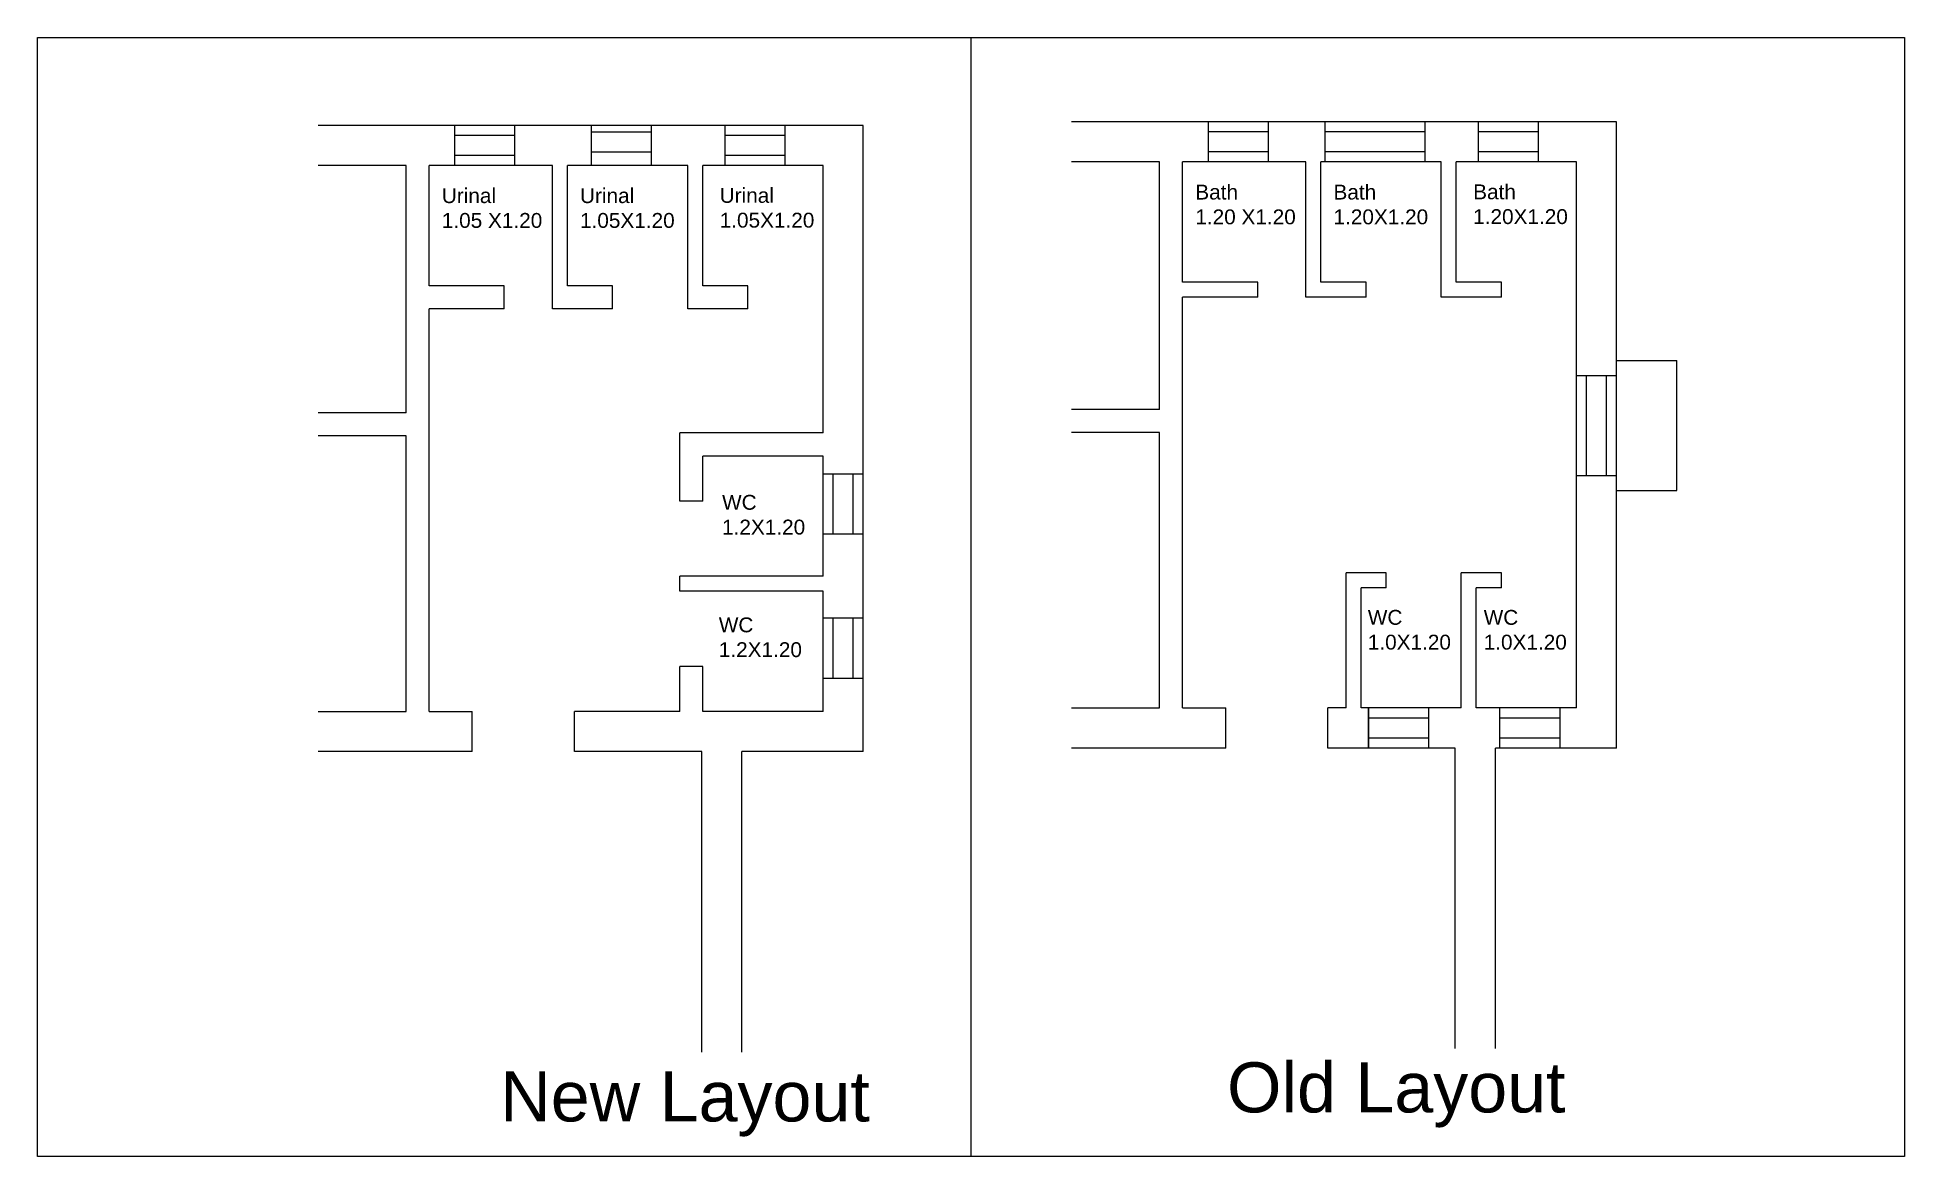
# Model space of a CAD drawing. Header units: inches. Extents: x 101 to 668, y -217 to 99.
# Drawn here: x 512.61 to 531.25, y 36.65 to 47.82 of the extents above; entities that cross this region are included whole.
import ezdxf

# ---------------------------------------------------------------- set-up
doc = ezdxf.new("R2010")
doc.units = ezdxf.units.IN
doc.header["$MEASUREMENT"] = 0
doc.styles.get("Standard").update_dxf_attribs({"font": 'arial.ttf'})

msp = doc.modelspace()

# ---------------------------------------------------------------- texts
at = {"attachment_point": 1}
for s, insert, char_height, width in [('Urinal\\P1.05 X1.20', (516.64866, 46.31717), 0.14837, 2.729872), ('Urinal\\P1.05X1.20', (518.02755, 46.31717), 0.14837, 2.729872), ('Urinal\\P1.05X1.20', (519.4214, 46.31976), 0.14837, 2.729872), ('Bath\\P1.20 X1.20', (524.16778, 46.35271), 0.14837, 2.729872), ('Bath\\P1.20X1.20', (525.54667, 46.35271), 0.14837, 2.729872), ('Bath\\P1.20X1.20', (526.94052, 46.3553), 0.14837, 2.729872), ('WC\\P1.2X1.20', (519.44513, 43.25641), 0.14837, 2.729872), ('WC\\P1.2X1.20', (519.4127, 42.03318), 0.14837, 2.729872), ('WC\\P1.0X1.20', (525.88905, 42.10805), 0.14837, 2.729872), ('WC\\P1.0X1.20', (527.04555, 42.10805), 0.14837, 2.729872), ('New Layout', (517.23149, 37.50281), 0.5, 5.6589052), ('Old Layout', (524.48454, 37.5928), 0.5, 5.6589052)]:
    msp.add_mtext(s, dxfattribs=dict(at, insert=insert, char_height=char_height, width=width))

# ---------------------------------------------------------------- linework, layer by layer
for p, q in [((521.92944, 47.82299), (521.92944, 36.65134)), ((528.37192, 46.97977), (522.93302, 46.97977)), ((524.29794, 46.57977), (524.29794, 46.97977)), ((524.89794, 46.57977), (524.89794, 46.97977)), ((525.45926, 46.97977), (525.45926, 46.57977)), ((526.45926, 46.97977), (526.45926, 46.57977)), ((526.99375, 46.57977), (526.99375, 46.97977)), ((527.59375, 46.57977), (527.59375, 46.97977)), ((528.37192, 40.72977), (528.37192, 46.97977)), ((520.8528, 46.94423), (515.4139, 46.94423)), ((516.77882, 46.54423), (516.77882, 46.94423)), ((517.37882, 46.84423), (516.77882, 46.84423)), ((517.37882, 46.54423), (517.37882, 46.94423)), ((518.14165, 46.54423), (518.14165, 46.94423)), ((518.74165, 46.87583), (518.14165, 46.87583)), ((518.74165, 46.54423), (518.74165, 46.94423)), ((519.47463, 46.54423), (519.47463, 46.94423)), ((520.07463, 46.84423), (519.47463, 46.84423)), ((520.07463, 46.54423), (520.07463, 46.94423)), ((520.8528, 40.69423), (520.8528, 46.94423)), ((524.89794, 46.87977), (524.29794, 46.87977)), ((526.45926, 46.87977), (525.45926, 46.87977)), ((527.59375, 46.87977), (526.99375, 46.87977)), ((517.37882, 46.64423), (516.77882, 46.64423)), ((518.74165, 46.67583), (518.14165, 46.67583)), ((520.07463, 46.64423), (519.47463, 46.64423)), ((524.89794, 46.67977), (524.29794, 46.67977)), ((526.45926, 46.67977), (525.45926, 46.67977)), ((527.59375, 46.67977), (526.99375, 46.67977)), ((516.29143, 46.54423), (515.4139, 46.54423)), ((516.29143, 44.07423), (516.29143, 46.54423)), ((517.7528, 46.54423), (516.52143, 46.54423)), ((516.52143, 45.34423), (516.52143, 46.54423)), ((517.7528, 46.54423), (516.52143, 46.54423)), ((516.52143, 45.34423), (516.52143, 46.54423)), ((517.7528, 45.11423), (517.7528, 46.54423)), ((519.1028, 46.54423), (517.9028, 46.54423)), ((517.9028, 45.34423), (517.9028, 46.54423)), ((519.1028, 46.54423), (517.9028, 46.54423)), ((519.1028, 45.11423), (519.1028, 46.54423)), ((520.4528, 46.54423), (519.2528, 46.54423)), ((519.2528, 45.34423), (519.2528, 46.54423)), ((520.4528, 46.54423), (519.2528, 46.54423)), ((520.4528, 43.87423), (520.4528, 46.54423)), ((520.4528, 43.87423), (520.4528, 46.54423)), ((523.81055, 46.57977), (522.93302, 46.57977)), ((523.81055, 44.10977), (523.81055, 46.57977)), ((525.27192, 46.57977), (524.04055, 46.57977)), ((524.04055, 45.37977), (524.04055, 46.57977)), ((525.27192, 46.57977), (524.04055, 46.57977)), ((524.04055, 45.37977), (524.04055, 46.57977)), ((525.27192, 45.22977), (525.27192, 46.57977)), ((526.62192, 46.57977), (525.42192, 46.57977)), ((525.42192, 45.37977), (525.42192, 46.57977)), ((526.62192, 46.57977), (525.42192, 46.57977)), ((526.62192, 45.22977), (526.62192, 46.57977)), ((527.97192, 46.57977), (526.77192, 46.57977)), ((526.77192, 45.37977), (526.77192, 46.57977)), ((527.97192, 46.57977), (526.77192, 46.57977)), ((527.97192, 41.12977), (527.97192, 46.57977)), ((527.97192, 41.12977), (527.97192, 46.57977)), ((517.27143, 45.34423), (516.52143, 45.34423)), ((517.27143, 45.11423), (517.27143, 45.34423)), ((518.3528, 45.34423), (517.9028, 45.34423)), ((518.3528, 45.11423), (518.3528, 45.34423)), ((519.7028, 45.34423), (519.2528, 45.34423)), ((519.7028, 45.19423), (519.7028, 45.34423)), ((519.7028, 45.11423), (519.7028, 45.34423)), ((524.79055, 45.37977), (524.04055, 45.37977)), ((524.79055, 45.22977), (524.79055, 45.37977)), ((525.87192, 45.37977), (525.42192, 45.37977)), ((525.87192, 45.22977), (525.87192, 45.37977)), ((527.22192, 45.37977), (526.77192, 45.37977)), ((527.22192, 45.22977), (527.22192, 45.37977)), ((527.22192, 45.22977), (527.22192, 45.37977)), ((516.52143, 44.07423), (516.52143, 45.11423)), ((517.27143, 45.11423), (516.52143, 45.11423)), ((518.3528, 45.11423), (517.7528, 45.11423)), ((519.7028, 45.11423), (519.1028, 45.11423)), ((524.04055, 44.10977), (524.04055, 45.22977)), ((524.79055, 45.22977), (524.04055, 45.22977)), ((525.87192, 45.22977), (525.27192, 45.22977)), ((527.22192, 45.22977), (526.62192, 45.22977)), ((528.37192, 44.59891), (528.97192, 44.59891)), ((528.97192, 43.29891), (528.97192, 44.59891)), ((527.97192, 44.44891), (528.37192, 44.44891)), ((528.07192, 43.44891), (528.07192, 44.44891)), ((528.27192, 43.44891), (528.27192, 44.44891)), ((516.29143, 44.07423), (515.4139, 44.07423)), ((516.52143, 41.09423), (516.52143, 44.07423)), ((523.81055, 44.10977), (522.93302, 44.10977)), ((524.04055, 41.12977), (524.04055, 44.10977)), ((516.29143, 43.84423), (515.4139, 43.84423)), ((516.29143, 41.09423), (516.29143, 43.84423)), ((520.4528, 43.87423), (519.0228, 43.87423)), ((519.0228, 43.19423), (519.0228, 43.87423)), ((523.81055, 43.87977), (522.93302, 43.87977)), ((523.81055, 41.12977), (523.81055, 43.87977)), ((520.4528, 43.64423), (519.2528, 43.64423)), ((519.2528, 43.19423), (519.2528, 43.64423)), ((520.4528, 42.44423), (520.4528, 43.64423)), ((520.4528, 42.44423), (520.4528, 43.64423)), ((520.4528, 43.46779), (520.8528, 43.46779)), ((520.5528, 42.86779), (520.5528, 43.46779)), ((520.7528, 42.86779), (520.7528, 43.46779)), ((527.97192, 43.44891), (528.37192, 43.44891)), ((528.37192, 43.29891), (528.97192, 43.29891)), ((519.2528, 43.19423), (519.0228, 43.19423)), ((520.4528, 42.86779), (520.8528, 42.86779)), ((520.4528, 42.44423), (519.0228, 42.44423)), ((519.0228, 42.29423), (519.0228, 42.44423)), ((525.67192, 41.12977), (525.67192, 42.47977)), ((526.07192, 42.47977), (525.67192, 42.47977)), ((525.82192, 41.12977), (525.82192, 42.32977)), ((526.07192, 42.32977), (525.82192, 42.32977)), ((526.07192, 42.32977), (526.07192, 42.47977)), ((526.82192, 41.12977), (526.82192, 42.47977)), ((527.22192, 42.47977), (526.82192, 42.47977)), ((526.97192, 41.12977), (526.97192, 42.32977)), ((527.22192, 42.32977), (526.97192, 42.32977)), ((527.22192, 42.32977), (527.22192, 42.47977)), ((520.4528, 42.29423), (519.0228, 42.29423)), ((520.4528, 41.09423), (520.4528, 42.29423)), ((520.4528, 41.09423), (520.4528, 42.29423)), ((520.4528, 42.02799), (520.8528, 42.02799)), ((520.5528, 41.42799), (520.5528, 42.02799)), ((520.7528, 41.42799), (520.7528, 42.02799)), ((519.0228, 41.09423), (519.0228, 41.54423)), ((519.2528, 41.54423), (519.0228, 41.54423)), ((519.2528, 41.09423), (519.2528, 41.54423)), ((520.4528, 41.42799), (520.8528, 41.42799)), ((515.4139, 41.09423), (516.29143, 41.09423)), ((516.52143, 41.09423), (516.9528, 41.09423)), ((516.9528, 40.69423), (516.9528, 41.09423)), ((518.1528, 41.09423), (517.9728, 41.09423)), ((518.1528, 41.09423), (517.9728, 41.09423)), ((517.9728, 40.69423), (517.9728, 41.09423)), ((518.1528, 41.09423), (517.9728, 41.09423)), ((518.3028, 41.09423), (517.9728, 41.09423)), ((518.3228, 41.09423), (518.3028, 41.09423)), ((518.3228, 41.09423), (518.3028, 41.09423)), ((519.0228, 41.09423), (518.3028, 41.09423)), ((519.0228, 41.09423), (518.3028, 41.09423)), ((519.3028, 41.09423), (519.2528, 41.09423)), ((519.4528, 41.09423), (519.2528, 41.09423)), ((520.4528, 41.09423), (519.4528, 41.09423)), ((520.4528, 41.09423), (519.4528, 41.09423)), ((522.93302, 41.12977), (523.81055, 41.12977)), ((524.04055, 41.12977), (524.47192, 41.12977)), ((524.47192, 40.72977), (524.47192, 41.12977)), ((525.67192, 41.12977), (525.49192, 41.12977)), ((525.67192, 41.12977), (525.49192, 41.12977)), ((525.49192, 40.72977), (525.49192, 41.12977)), ((525.67192, 41.12977), (525.49192, 41.12977)), ((525.67192, 41.12977), (525.49192, 41.12977)), ((526.82192, 41.12977), (525.82192, 41.12977)), ((525.84192, 41.12977), (525.82192, 41.12977)), ((526.82192, 41.12977), (525.82192, 41.12977)), ((525.84192, 41.12977), (525.82192, 41.12977)), ((525.89677, 41.12977), (525.89677, 40.72977)), ((525.89677, 40.72977), (525.89677, 41.12977)), ((525.89677, 41.02977), (526.49677, 41.02977)), ((526.49677, 40.72977), (526.49677, 41.12977)), ((527.97192, 41.12977), (526.97192, 41.12977)), ((527.97192, 41.12977), (526.97192, 41.12977)), ((527.20717, 40.72977), (527.20717, 41.12977)), ((527.20717, 41.02977), (527.80717, 41.02977)), ((527.80717, 40.72977), (527.80717, 41.12977)), ((526.49677, 40.82977), (525.89677, 40.82977)), ((527.80717, 40.82977), (527.20717, 40.82977)), ((516.9528, 40.69423), (515.4139, 40.69423)), ((519.2428, 40.69423), (517.9728, 40.69423)), ((518.3228, 40.69423), (517.9728, 40.69423)), ((519.2428, 37.69423), (519.2428, 40.69423)), ((520.8528, 40.69423), (519.6428, 40.69423)), ((519.6428, 37.69423), (519.6428, 40.69423)), ((524.47192, 40.72977), (522.93302, 40.72977)), ((526.76192, 40.72977), (525.49192, 40.72977)), ((525.84192, 40.72977), (525.49192, 40.72977)), ((526.76192, 37.72977), (526.76192, 40.72977)), ((528.37192, 40.72977), (527.16192, 40.72977)), ((527.16192, 37.72977), (527.16192, 40.72977))]:
    msp.add_line(p, q)
msp.add_lwpolyline([(512.6125, 47.82299), (531.24639, 47.82299), (531.24639, 36.65134), (512.6125, 36.65134)], close=True)

msp.set_redraw_order([(e.dxf.handle, doc.entitydb.next_handle()) for e in msp.query("TEXT MTEXT ATTDEF DIMENSION ARC_DIMENSION")])  # texts and dimensions are drawn at this point

doc.saveas('drawing.dxf')
